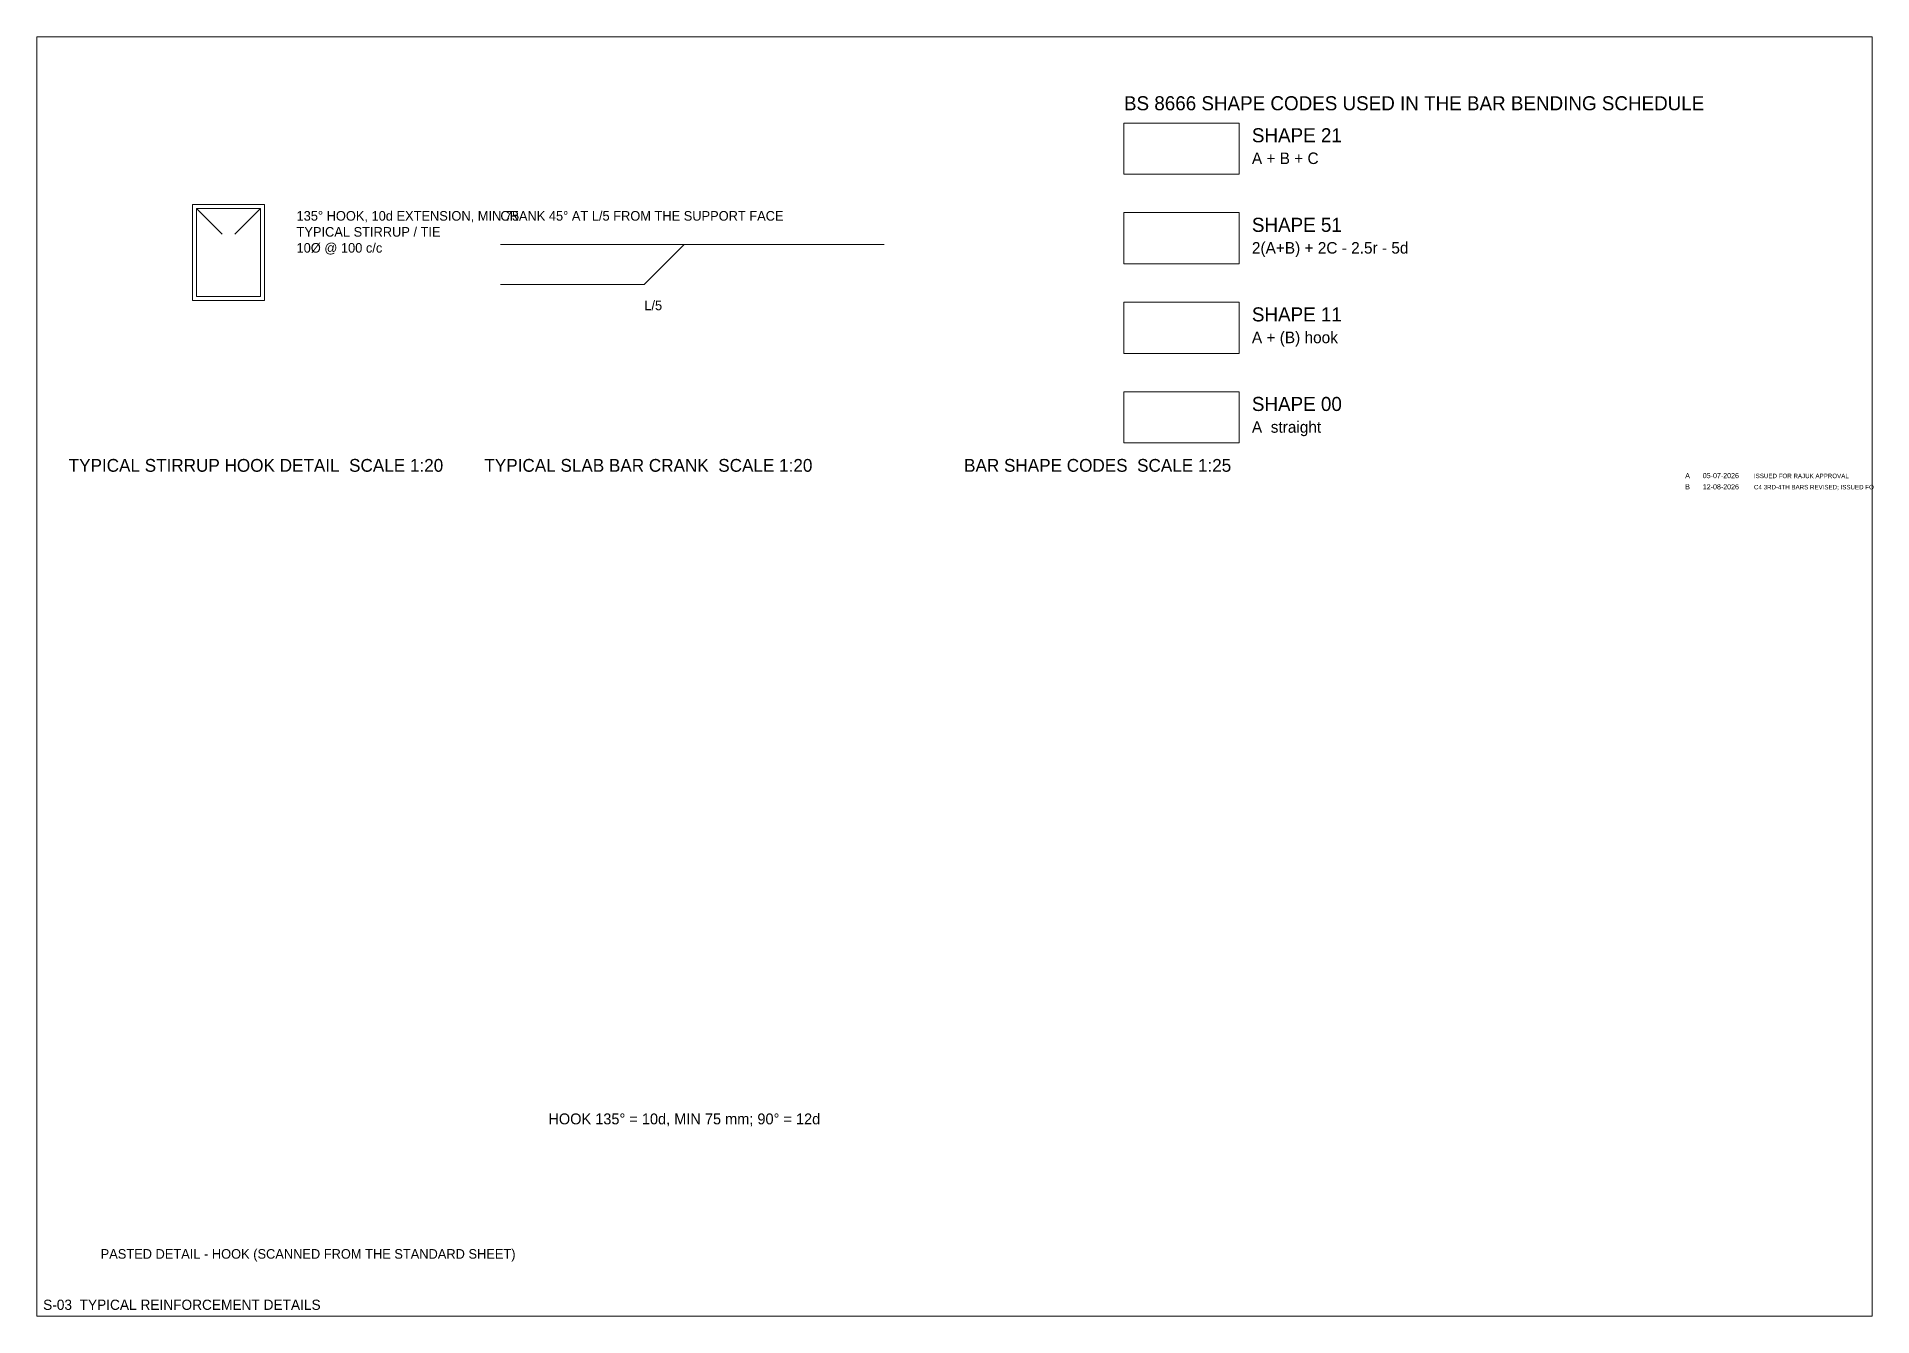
# Model space of a CAD drawing. Extents: x 1000 to 741800, y -207200 to 58400.
# Drawn here: x 209200 to 266600, y 1000 to 41000 of the extents above; entities that cross this region are included whole.
import ezdxf

# ---------------------------------------------------------------- set-up
doc = ezdxf.new("R2010")
doc.units = 0
for name, color, linetype, lineweight, plot in [('Beam Line', 4, 'Continuous', 0, False), ('Rod-1', 6, 'Continuous', 0, False), ('Rod-2', 2, 'Continuous', 0, False), ('Rod-Stirrup', 3, 'Continuous', 0, False), ('Sheet', 7, 'Continuous', 0, False), ('Text-1', 7, 'Continuous', 0, False), ('Text-2', 7, 'Continuous', 0, False), ('TITLE', 7, 'Continuous', 0, False)]:
    doc.layers.add(name, color=color, linetype=linetype, lineweight=lineweight, plot=plot)

msp = doc.modelspace()

# ---------------------------------------------------------------- texts
at = {"layer": 'Sheet'}
for s, height, p in [('TYPICAL STIRRUP HOOK DETAIL  SCALE 1:20', 400, (210200, 27400)), ('TYPICAL SLAB BAR CRANK  SCALE 1:20', 400, (223200, 27400)), ('BAR SHAPE CODES  SCALE 1:25', 400, (238200, 27400)), ('S-03  TYPICAL REINFORCEMENT DETAILS', 320, (209400, 1200))]:
    msp.add_text(s, height=height, dxfattribs=at).set_placement(p)
at = {"layer": 'Text-1'}
for s, height, p in [('HOOK 135%%D = 10d, MIN 75 mm; 90%%D = 12d', 340, (225200, 7000)), ('PASTED DETAIL - HOOK (SCANNED FROM THE STANDARD SHEET)', 300, (211200, 2800))]:
    msp.add_text(s, height=height, dxfattribs=at).set_placement(p)
at = {"layer": 'Text-2'}
for s, height, p in [('BS 8666 SHAPE CODES USED IN THE BAR BENDING SCHEDULE', 440, (243200, 38700)), ('SHAPE 21', 440, (247200, 37700)), ('A + B + C', 360, (247200, 37020)), ('TYPICAL STIRRUP / TIE', 300, (217325, 34750)), ('135%%D HOOK, 10d EXTENSION, MIN 75', 300, (217325, 35250)), ('CRANK 45%%D AT L/5 FROM THE SUPPORT FACE', 300, (223700, 35250)), ('SHAPE 51', 440, (247200, 34900)), ('10%%C @ 100 c/c', 300, (217325, 34250)), ('2(A+B) + 2C - 2.5r - 5d', 360, (247200, 34220)), ('L/5', 300, (228200, 32450)), ('SHAPE 11', 440, (247200, 32100)), ('A + (B) hook', 360, (247200, 31420)), ('SHAPE 00', 440, (247200, 29300)), ('A  straight', 360, (247200, 28620))]:
    msp.add_text(s, height=height, dxfattribs=at).set_placement(p)
at = {"layer": 'TITLE'}
for s, height, p in [('A', 160, (260750, 27200)), ('B', 160, (260750, 26850)), ('05-07-2026', 160, (261300, 27200)), ('12-08-2026', 160, (261300, 26850)), ('C4 3RD-4TH BARS REVISED; ISSUED FO', 140, (262900, 26850)), ('ISSUED FOR RAJUK APPROVAL', 140, (262900, 27200))]:
    msp.add_text(s, height=height, dxfattribs=at).set_placement(p)

# ---------------------------------------------------------------- linework, layer by layer
at = {"layer": 'Beam Line'}
msp.add_lwpolyline([(214075, 32750), (216325, 32750), (216325, 35750), (214075, 35750)], close=True, dxfattribs=at)
at = {"layer": 'Rod-1'}
for points in [[(243200, 36700), (246800, 36700), (246800, 38300), (243200, 38300)], [(243200, 33900), (246800, 33900), (246800, 35500), (243200, 35500)], [(243200, 31100), (246800, 31100), (246800, 32700), (243200, 32700)], [(243200, 28300), (246800, 28300), (246800, 29900), (243200, 29900)]]:
    msp.add_lwpolyline(points, close=True, dxfattribs=at)
msp.add_lwpolyline([(223700, 33250), (228200, 33250), (229450, 34500), (235700, 34500)], dxfattribs=at)
at = {"layer": 'Rod-2'}
msp.add_lwpolyline([(223700, 34500), (235700, 34500)], dxfattribs=at)
at = {"layer": 'Rod-Stirrup'}
for p, q in [((214200, 35625), (215000, 34825)), ((216200, 35625), (215400, 34825))]:
    msp.add_line(p, q, dxfattribs=at)
msp.add_lwpolyline([(214200, 32875), (216200, 32875), (216200, 35625), (214200, 35625)], close=True, dxfattribs=at)
at = {"layer": 'Sheet'}
msp.add_lwpolyline([(209200, 1000), (266600, 1000), (266600, 41000), (209200, 41000)], close=True, dxfattribs=at)

msp.set_redraw_order([(e.dxf.handle, doc.entitydb.next_handle()) for e in msp.query("TEXT MTEXT ATTDEF DIMENSION ARC_DIMENSION")])  # texts and dimensions are drawn at this point

doc.saveas('drawing.dxf')
